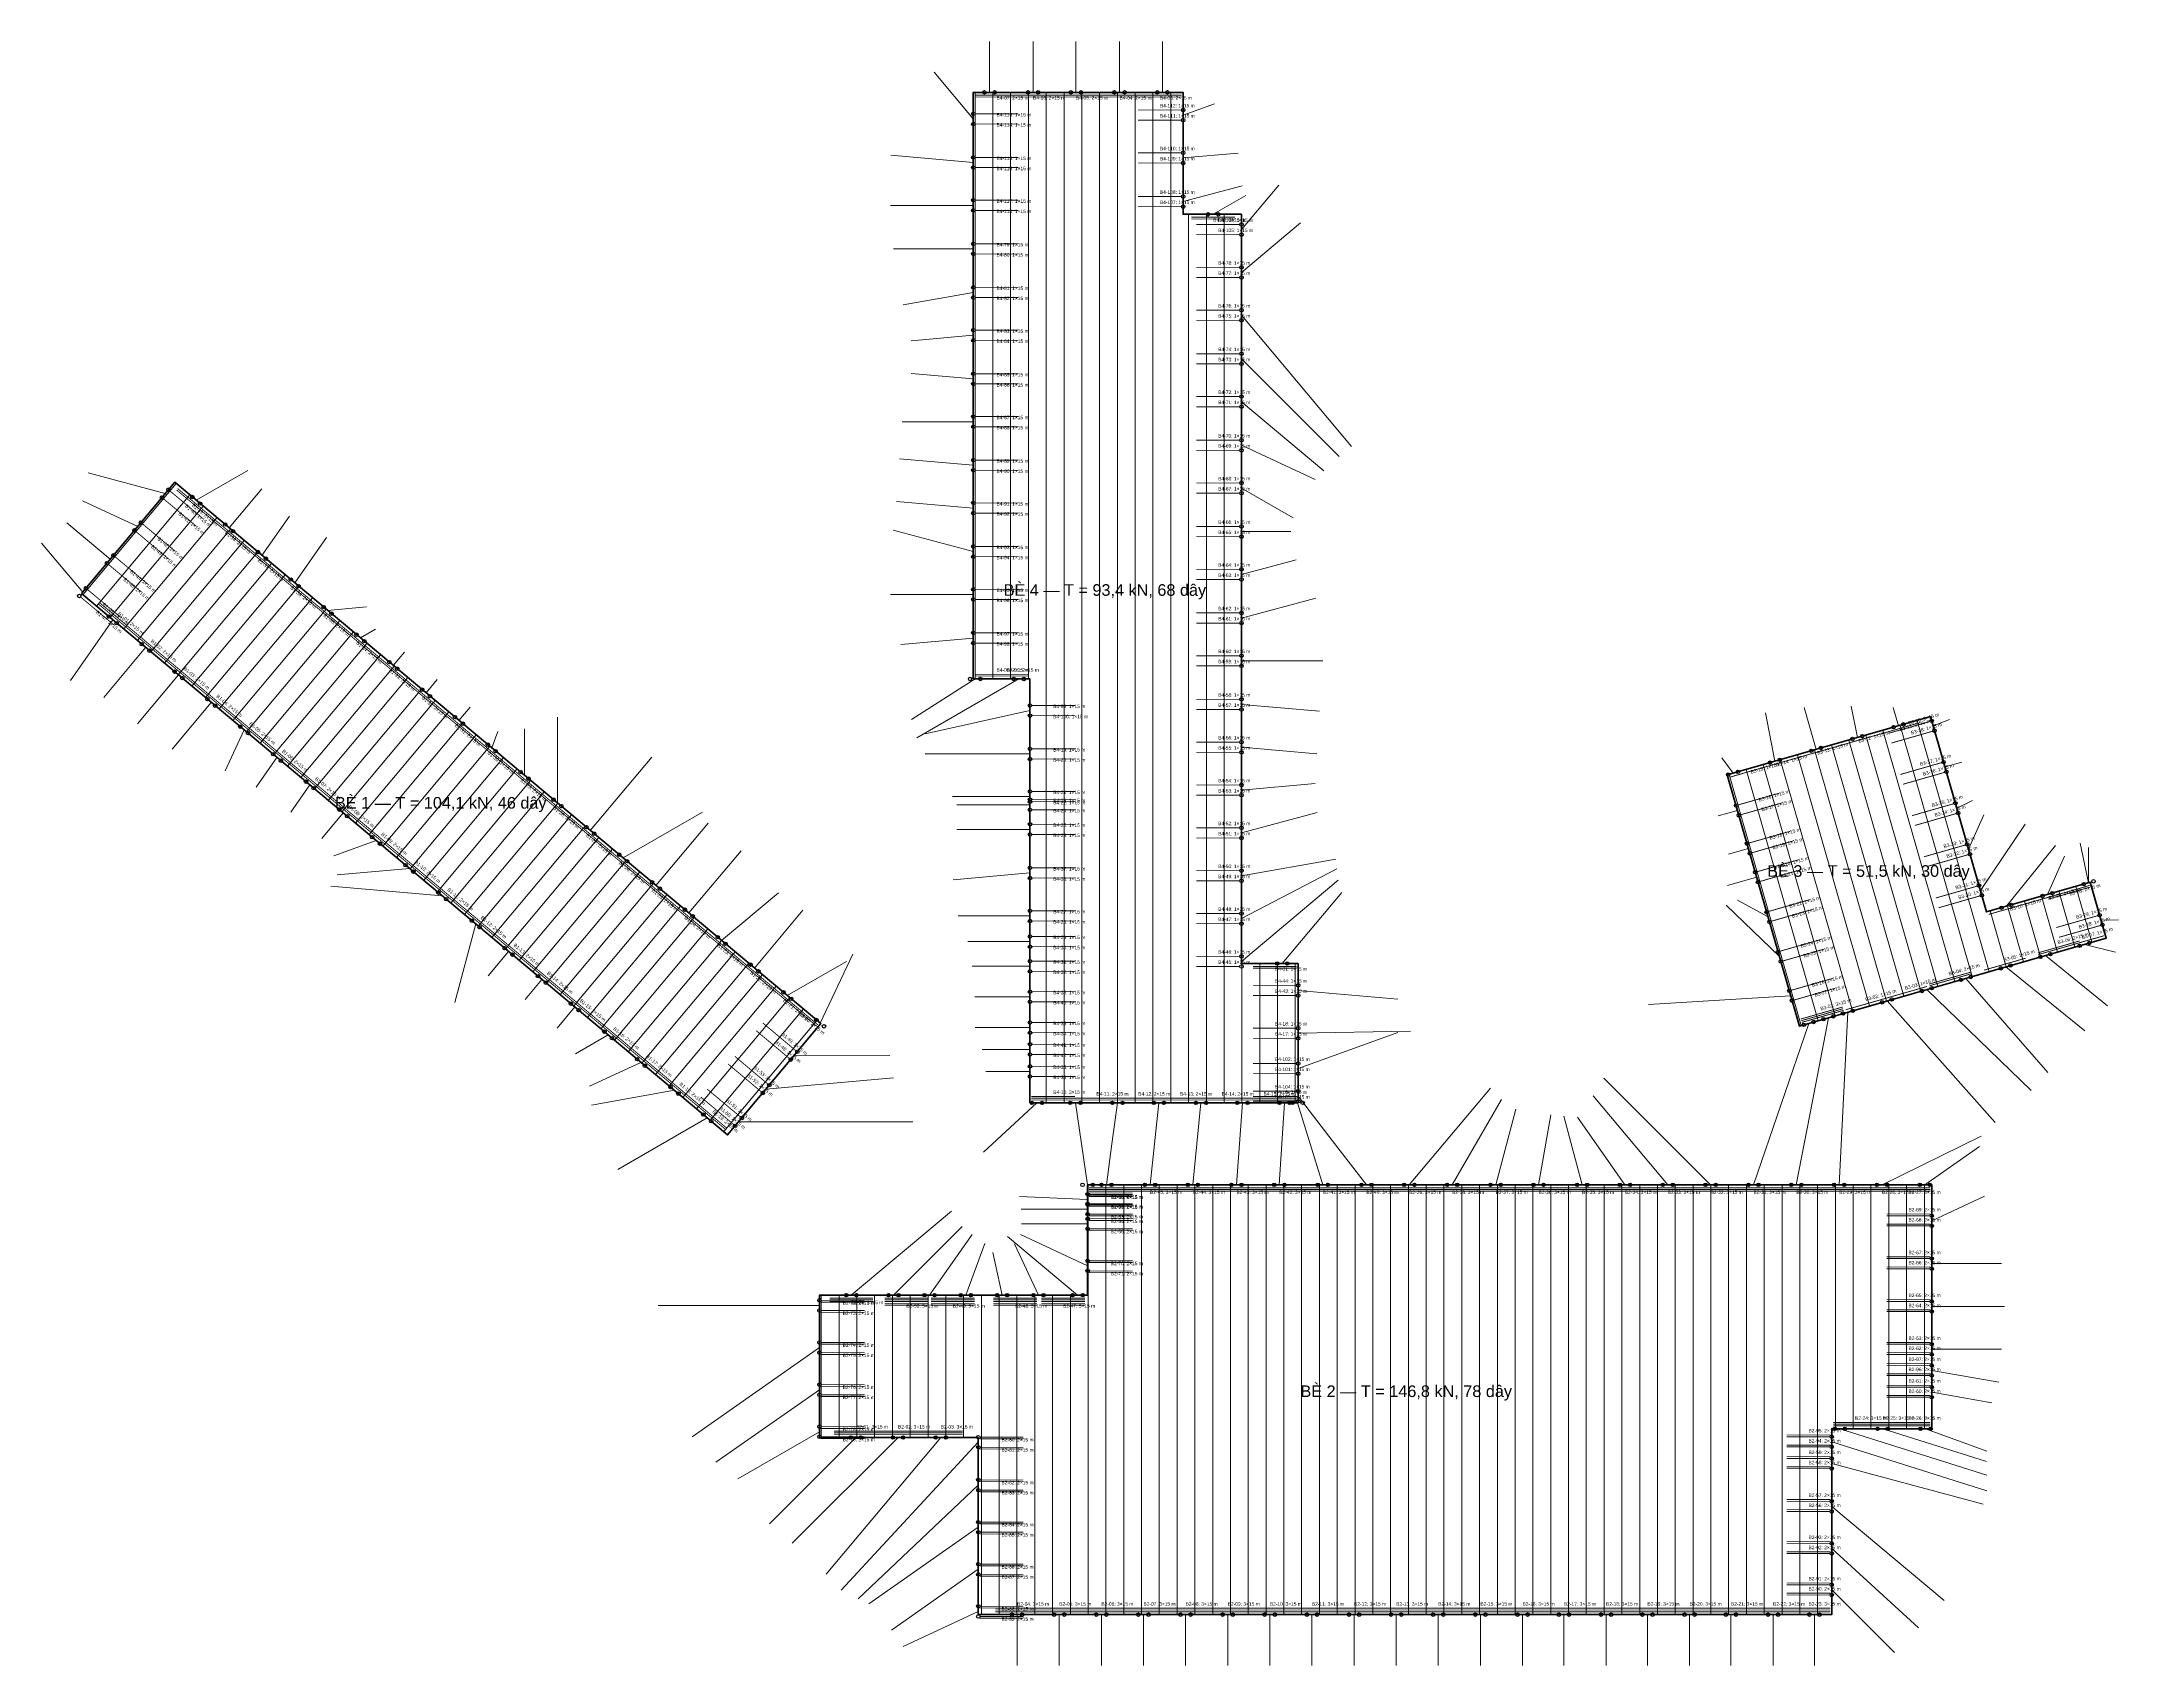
# Model space of a CAD drawing. Header units: metres. Extents: x -255 to 883, y -259 to 301.
# Drawn here: x -255 to 460, y -259 to 301 of the extents above; entities that cross this region are included whole.
import ezdxf

# ---------------------------------------------------------------- set-up
doc = ezdxf.new("R2010")
doc.units = ezdxf.units.M
for name, color, linetype, lineweight in [('BE_PIN', 7, 'Continuous', 50), ('BICH_NEO', 1, 'Continuous', 25), ('DAY_NEO', 5, 'Continuous', 0), ('GIA_CUONG_40x60', 1, 'Continuous', 70), ('KHUNG_C52', 8, 'Continuous', 0)]:
    doc.layers.add(name, color=color, linetype=linetype, lineweight=lineweight)
doc.styles.add('VN', font='arial.ttf')

msp = doc.modelspace()

# ---------------------------------------------------------------- linework, layer by layer
at = {"layer": 'BE_PIN'}
for points in [[(177.43, -16.81), (157.91, -16.81), (157.91, 241.19), (137.83, 241.19), (137.83, 283.19), (65.58, 283.19), (65.58, 81.19), (85.11, 81.19), (85.11, -64.81), (177.43, -64.81)], [(-241.45, 110.58), (-18.98, -75.84), (13.13, -37.52), (-209.34, 148.91)], [(325.17, 48.16), (349.98, -38.36), (455.62, -8.06), (450.11, 11.16), (414.42, 0.93), (395.13, 68.22)], [(12.64, -180.04), (67.3, -180.04), (67.3, -241.04), (361.13, -241.04), (361.13, -177.04), (395.55, -177.04), (395.55, -93.04), (104.94, -93.04), (104.94, -131.03), (12.64, -131.03)]]:
    msp.add_lwpolyline(points, close=True, dxfattribs=at)
at = {"layer": 'BICH_NEO'}
for centre in [(69.42, 283.19), (72.92, 283.19), (84.42, 283.19), (87.92, 283.19), (99.17, 283.19), (102.67, 283.19), (114.17, 283.19), (117.67, 283.19), (128.92, 283.19), (132.42, 283.19), (65.58, 275.78), (65.58, 272.28), (137.83, 277.09), (137.83, 273.59), (65.58, 260.78), (65.58, 257.28), (137.83, 262.34), (137.83, 258.84), (65.58, 246.03), (65.58, 242.53), (137.83, 247.34), (137.83, 243.84), (146.42, 241.19), (149.92, 241.19), (157.91, 237.67), (65.58, 231.03), (157.91, 234.17), (65.58, 227.53), (157.91, 222.92), (65.58, 216.03), (157.91, 219.42), (65.58, 212.53), (157.91, 208.17), (65.58, 201.28), (157.91, 204.67), (65.58, 197.78), (157.91, 193.17), (65.58, 186.28), (157.91, 189.67), (65.58, 182.78), (157.91, 178.42), (65.58, 171.53), (157.91, 174.92), (65.58, 168.03), (157.91, 163.42), (157.91, 159.92), (65.58, 156.53), (65.58, 153.03), (-213.72, 143.67), (-211.48, 146.35), (-203.27, 143.82), (157.91, 148.67), (157.91, 145.17), (-200.59, 141.58), (65.58, 141.78), (65.58, 138.28), (-223.2, 132.36), (-220.95, 135.04), (-191.96, 134.35), (-189.28, 132.1), (157.91, 133.67), (157.91, 130.17), (-232.67, 121.06), (-230.42, 123.74), (-180.66, 124.88), (-177.98, 122.63), (65.58, 126.78), (65.58, 123.28), (-169.35, 115.4), (157.91, 118.92), (157.91, 115.42), (-242.15, 109.75), (-239.9, 112.43), (-166.67, 113.15), (65.58, 112.03), (65.58, 108.53), (-231.99, 102.66), (-229.31, 100.41), (-158.05, 105.93), (-155.37, 103.68), (157.91, 103.92), (157.91, 100.42), (-220.68, 93.18), (-146.74, 96.45), (-144.06, 94.2), (65.58, 97.03), (65.58, 93.53), (-218, 90.94), (-135.44, 86.98), (157.91, 89.17), (157.91, 85.67), (-209.38, 83.71), (-206.7, 81.47), (-132.75, 84.73), (64.49, 81.19), (67.99, 81.19), (79.49, 81.19), (82.99, 81.19), (-198.07, 74.23), (-195.39, 71.99), (-124.13, 77.5), (-121.45, 75.26), (85.11, 72.05), (157.91, 74.17), (-186.77, 64.76), (-112.83, 68.03), (-110.14, 65.78), (85.11, 68.55), (157.91, 70.67), (382.43, 64.58), (385.79, 65.54), (395.55, 66.73), (-184.09, 62.52), (-101.52, 58.56), (85.11, 57.1), (157.91, 59.42), (357.44, 57.41), (368.26, 60.51), (371.62, 61.48), (396.52, 63.37), (-175.46, 55.29), (-172.78, 53.04), (-98.84, 56.31), (85.11, 53.6), (157.91, 55.92), (339.9, 52.38), (343.26, 53.34), (354.08, 56.45), (399.62, 52.55), (-164.16, 45.82), (-161.48, 43.57), (-90.21, 49.08), (-87.53, 46.83), (85.11, 42.42), (157.91, 44.67), (325.48, 48.25), (328.84, 49.21), (400.58, 49.19), (-152.66, 36.18), (-78.91, 39.61), (-76.23, 37.36), (85.11, 39.63), (85.11, 38.92), (85.11, 36.13), (157.91, 41.17), (328.2, 37.59), (403.68, 38.38), (-149.98, 33.93), (-67.6, 30.13), (85.11, 31.12), (157.91, 29.92), (329.16, 34.23), (404.65, 35.02), (-141.36, 26.71), (-138.68, 24.46), (-64.92, 27.88), (85.11, 27.62), (157.91, 26.42), (331.96, 24.48), (332.92, 21.12), (407.75, 24.2), (-129.86, 17.07), (-127.18, 14.83), (-56.3, 20.66), (-53.62, 18.41), (85.11, 16.12), (157.91, 15.17), (334.78, 14.62), (408.71, 20.84), (-118.56, 7.6), (-44.99, 11.18), (-42.31, 8.94), (85.11, 12.62), (157.91, 11.67), (335.75, 11.26), (411.82, 10.02), (412.78, 6.66), (437.05, 7.42), (447.87, 10.52), (447.87, 10.52), (451.23, 11.48), (451.23, 11.48), (-115.87, 5.35), (-33.69, 1.71), (-31.01, -0.53), (85.11, 1.33), (157.91, 0.42), (338.71, 0.92), (419.51, 2.39), (422.87, 3.35), (433.69, 6.45), (453.35, -0.15), (-107.06, -2.03), (-104.38, -4.28), (85.11, -2.17), (85.11, -7.52), (157.91, -3.08), (339.68, -2.44), (454.31, -3.51), (-95.75, -11.51), (-93.07, -13.76), (-22.38, -7.76), (-19.7, -10.01), (85.11, -11.02), (157.91, -14.33), (342.64, -12.77), (433.02, -14.54), (436.38, -13.58), (446.47, -10.69), (449.83, -9.72), (-84.26, -21.14), (-11.08, -17.23), (-8.4, -19.48), (85.11, -16.01), (85.11, -19.51), (157.91, -17.83), (170.18, -16.81), (173.68, -16.81), (343.6, -16.13), (408.98, -21.44), (419.32, -18.47), (422.68, -17.51), (-81.58, -23.39), (0.23, -26.71), (2.91, -28.96), (85.11, -26.51), (177.43, -24.31), (177.43, -27.81), (346.5, -26.23), (392.17, -26.26), (395.53, -25.29), (405.62, -22.4), (-72.95, -30.62), (-70.27, -32.87), (11.53, -36.18), (85.11, -30.01), (347.46, -29.59), (358.28, -35.98), (361.64, -35.01), (365.01, -34.05), (368.37, -33.08), (378.47, -30.19), (381.83, -29.22), (-61.45, -40.26), (-58.77, -42.5), (14.21, -38.43), (85.11, -37.14), (85.11, -40.64), (177.43, -39.06), (177.43, -42.56), (351.55, -37.91), (354.91, -36.94), (-50.15, -49.73), (2.75, -49.91), (5, -47.23), (85.11, -44.64), (85.11, -48.14), (-47.47, -51.97), (85.11, -52.23), (85.11, -55.73), (177.43, -51.25), (177.43, -54.75), (-38.65, -59.36), (-35.97, -61.61), (-6.89, -61.41), (-4.64, -58.73), (85.77, -64.81), (89.27, -64.81), (98.98, -64.81), (102.48, -64.81), (113.48, -64.81), (116.98, -64.81), (127.73, -64.81), (131.23, -64.81), (142.23, -64.81), (145.73, -64.81), (156.48, -64.81), (159.98, -64.81), (170.98, -64.81), (174.48, -64.81), (175.49, -64.81), (177.43, -60.74), (177.43, -64.24), (178.99, -64.81), (-27.35, -68.83), (-24.67, -71.08), (-14.11, -70.03), (-16.36, -72.71), (103.2, -93.04), (106.7, -93.04), (109.68, -93.04), (113.18, -93.04), (124.68, -93.04), (128.18, -93.04), (139.43, -93.04), (142.93, -93.04), (154.43, -93.04), (157.93, -93.04), (169.18, -93.04), (172.68, -93.04), (184.18, -93.04), (187.68, -93.04), (199.18, -93.04), (202.68, -93.04), (213.93, -93.04), (217.43, -93.04), (228.68, -93.04), (232.18, -93.04), (243.68, -93.04), (247.18, -93.04), (258.43, -93.04), (261.93, -93.04), (273.43, -93.04), (276.93, -93.04), (288.18, -93.04), (291.68, -93.04), (302.93, -93.04), (306.43, -93.04), (317.68, -93.04), (321.18, -93.04), (332.43, -93.04), (335.93, -93.04), (347.18, -93.04), (350.68, -93.04), (361.93, -93.04), (365.43, -93.04), (376.68, -93.04), (380.18, -93.04), (391.43, -93.04), (394.93, -93.04), (104.94, -96.28), (104.94, -99.6), (104.94, -99.78), (104.94, -103.1), (104.94, -104.69), (395.55, -103.67), (395.55, -107.17), (104.94, -108.19), (104.94, -119.19), (395.55, -118.42), (395.55, -121.92), (104.94, -122.69), (12.64, -132.82), (12.64, -136.32), (21.85, -131.03), (25.35, -131.03), (36.35, -131.03), (39.85, -131.03), (48.77, -131.03), (52.27, -131.03), (61.27, -131.03), (64.77, -131.03), (73.77, -131.03), (77.27, -131.03), (86.27, -131.03), (89.77, -131.03), (99.77, -131.03), (103.27, -131.03), (395.55, -133.17), (395.55, -136.67), (12.64, -147.32), (395.55, -147.92), (12.64, -150.82), (395.55, -151.42), (395.55, -155.19), (12.64, -161.82), (395.55, -158.69), (395.55, -162.67), (12.64, -165.32), (395.55, -166.17), (12.64, -176.32), (362.17, -177.04), (365.67, -177.04), (376.92, -177.04), (380.42, -177.04), (391.67, -177.04), (395.17, -177.04), (12.64, -179.82), (23.42, -180.04), (26.92, -180.04), (37.92, -180.04), (41.42, -180.04), (52.67, -180.04), (56.17, -180.04), (67.3, -179.91), (67.3, -183.41), (361.13, -179.77), (361.13, -183.27), (361.13, -187.25), (361.13, -190.75), (67.3, -194.66), (67.3, -198.16), (361.13, -202), (361.13, -205.5), (67.3, -209.16), (67.3, -212.66), (361.13, -216.5), (361.13, -220), (67.3, -223.66), (67.3, -227.16), (361.13, -230.75), (361.13, -234.25), (67.3, -238.16), (67.3, -241.66), (78.92, -241.04), (82.42, -241.04), (93.42, -241.04), (96.92, -241.04), (107.92, -241.04), (111.42, -241.04), (122.42, -241.04), (125.92, -241.04), (136.92, -241.04), (140.42, -241.04), (151.42, -241.04), (154.92, -241.04), (165.92, -241.04), (169.42, -241.04), (180.42, -241.04), (183.92, -241.04), (194.92, -241.04), (198.42, -241.04), (209.42, -241.04), (212.92, -241.04), (223.92, -241.04), (227.42, -241.04), (238.42, -241.04), (241.92, -241.04), (252.92, -241.04), (256.42, -241.04), (267.17, -241.04), (270.67, -241.04), (281.67, -241.04), (285.17, -241.04), (295.92, -241.04), (299.42, -241.04), (310.42, -241.04), (313.92, -241.04), (324.67, -241.04), (328.17, -241.04), (339.17, -241.04), (342.67, -241.04), (353.42, -241.04), (356.92, -241.04)]:
    msp.add_circle(centre, 0.6, dxfattribs=at)
at = {"layer": 'DAY_NEO'}
for p, q in [((71.17, 283.19), (71.17, 300.69)), ((86.17, 283.19), (86.17, 300.69)), ((100.92, 283.19), (100.92, 300.69)), ((115.92, 283.19), (115.92, 300.69)), ((130.67, 283.19), (130.67, 300.69)), ((65.58, 274.03), (52.08, 290.12)), ((137.83, 275.34), (148.64, 279.27)), ((65.58, 259.03), (37.19, 261.51)), ((137.83, 260.59), (156.76, 262.25)), ((137.83, 245.59), (158.11, 251.04)), ((157.91, 235.92), (170.76, 251.24)), ((65.58, 244.28), (37.08, 244.28)), ((148.17, 241.19), (159.43, 247.69)), ((157.91, 221.17), (178.21, 238.2)), ((65.58, 229.28), (38.08, 229.28)), ((65.58, 214.28), (41.45, 210.03)), ((157.91, 206.42), (195.83, 161.22)), ((65.58, 199.53), (44.16, 197.66)), ((65.58, 184.53), (44.16, 186.4)), ((157.91, 191.42), (191.5, 157.83)), ((157.91, 176.67), (186.25, 152.89)), ((65.58, 169.78), (41.08, 169.78)), ((157.91, 161.67), (183.29, 149.84)), ((-212.6, 145.01), (-239.17, 152.11)), ((-201.93, 142.7), (-184.18, 152.96)), ((65.58, 154.78), (40.18, 157)), ((-190.62, 133.22), (-179.38, 146.64)), ((157.91, 146.92), (175.66, 136.67)), ((-222.07, 133.7), (-241.11, 142.56)), ((-179.32, 123.75), (-169.86, 137.27)), ((65.58, 140.03), (39.18, 142.34)), ((-231.55, 122.4), (-246.49, 134.93)), ((-168.01, 114.28), (-157.12, 129.85)), ((65.58, 125.03), (38.05, 132.41)), ((157.91, 131.92), (174.91, 131.92)), ((-241.02, 111.09), (-255.18, 127.93)), ((157.91, 117.17), (176.75, 122.22)), ((65.58, 110.28), (37.08, 110.28)), ((157.91, 102.17), (183.51, 109.03)), ((-230.65, 101.54), (-245.26, 80.64)), ((-156.71, 104.8), (-143.26, 105.98)), ((-145.4, 95.33), (-140.2, 98.33)), ((65.58, 95.28), (40.68, 93.1)), ((-219.34, 92.06), (-233.79, 74.82)), ((-134.1, 85.85), (-130.24, 90.45)), ((157.91, 87.42), (185.91, 87.42)), ((-208.04, 82.59), (-222.17, 65.73)), ((-122.79, 76.38), (-118.93, 80.98)), ((66.24, 81.19), (44.31, 67.22)), ((81.24, 81.19), (46.17, 60.94)), ((-196.73, 73.11), (-210.22, 57.02)), ((-111.48, 66.91), (-107.62, 71.51)), ((157.91, 72.42), (184.81, 70.07)), ((369.94, 60.99), (367.84, 71.79)), ((-77.57, 38.48), (-77.6, 67.98)), ((85.11, 70.3), (48.98, 62.31)), ((341.58, 52.86), (338.33, 69.55)), ((355.76, 56.93), (351.62, 71.35)), ((384.11, 65.06), (382.32, 71.31)), ((396.04, 65.05), (401.64, 67.2)), ((-185.43, 63.64), (-191.97, 49.59)), ((-100.18, 57.43), (-98.13, 63.07)), ((-88.87, 47.96), (-88.88, 63.96)), ((157.91, 57.67), (183.81, 55.4)), ((-174.12, 54.17), (-181.28, 43.92)), ((-66.26, 29.01), (-45.06, 54.3)), ((85.11, 55.35), (49, 55.35)), ((327.16, 48.73), (323.34, 53.99)), ((400.1, 50.87), (405.87, 52.53)), ((-162.82, 44.69), (-169.41, 35.27)), ((157.91, 42.92), (183.31, 45.14)), ((85.11, 40.67), (58.4, 40.67)), ((85.11, 37.88), (59.95, 37.88)), ((328.68, 35.91), (321.97, 33.99)), ((404.17, 36.7), (409.56, 39.33)), ((-151.32, 35.06), (-158.7, 26.24)), ((-54.96, 19.54), (-27.69, 35.3)), ((-43.65, 10.06), (-25.67, 31.53)), ((85.11, 29.37), (59.97, 29.37)), ((157.91, 28.17), (183.99, 35.16)), ((408.23, 22.52), (413.52, 34.4)), ((412.3, 8.34), (427.68, 31.14)), ((-140.02, 25.58), (-154.58, 20.27)), ((-32.35, 0.59), (-14.36, 22.05)), ((332.44, 22.8), (325.58, 20.84)), ((421.19, 2.87), (438.19, 23.85)), ((449.55, 11), (446.63, 24.6)), ((449.55, 11), (449.49, 23.16)), ((-128.52, 15.95), (-153.42, 13.76)), ((85.11, 14.37), (58.71, 12.06)), ((157.91, 13.42), (190.41, 19.14)), ((157.91, -1.33), (190.73, 15.76)), ((435.37, 6.94), (441.27, 20.19)), ((-117.21, 6.48), (-155.57, 9.8)), ((-21.04, -8.88), (-1.51, 7.52)), ((157.91, -16.08), (191.23, 11.89)), ((171.93, -16.81), (192.5, 7.7)), ((335.26, 12.94), (325.22, 10.06)), ((-9.74, -18.36), (6.96, 1.57)), ((343.12, -14.45), (324.77, 3.26)), ((339.19, -0.76), (328.7, 5.06)), ((-105.72, -3.16), (-112.95, -30.21)), ((85.11, -0.42), (60.4, -0.42)), ((453.83, -1.83), (459.83, -1.72)), ((-94.41, -12.63), (-101.47, -21.06)), ((12.87, -37.31), (24.14, -13.54)), ((85.11, -9.27), (63.67, -9.27)), ((434.7, -14.06), (456.07, -31.37)), ((448.15, -10.21), (458.82, -12.87)), ((1.57, -27.83), (21.92, -16.07)), ((85.11, -17.76), (65.17, -17.76)), ((421, -17.99), (448.2, -40.02)), ((-82.92, -22.27), (-88.7, -29.17)), ((85.11, -28.26), (66.11, -28.26)), ((177.43, -26.06), (211.8, -29.07)), ((346.98, -27.91), (298.07, -30.9)), ((393.85, -25.78), (429.81, -60.52)), ((407.3, -21.92), (435.52, -54.36)), ((-71.61, -31.74), (-77.71, -39.02)), ((359.96, -35.5), (354.45, -64.27)), ((366.69, -33.57), (365.19, -63.31)), ((380.15, -29.71), (417.36, -71.56)), ((-60.11, -41.38), (-71.36, -47.89)), ((85.11, -38.89), (66.21, -38.89)), ((177.43, -40.81), (216.14, -40.06)), ((177.43, -53), (211.73, -40.52)), ((353.23, -37.42), (343.71, -65.23)), ((3.87, -48.57), (36.87, -48.54)), ((85.11, -46.39), (68.61, -46.39)), ((-48.81, -50.85), (-66.48, -59.1)), ((-5.76, -60.07), (38.07, -56.21)), ((85.11, -53.98), (69.88, -53.98)), ((319.43, -93.04), (282.66, -56.27)), ((-37.31, -60.48), (-65.86, -65.54)), ((177.43, -62.49), (189.18, -77.76)), ((215.68, -93.04), (243.64, -59.72)), ((230.43, -93.04), (247.43, -63.6)), ((304.68, -93.04), (278.97, -62.4)), ((348.93, -93.04), (354.45, -64.27)), ((363.68, -93.04), (365.19, -63.31)), ((-26.01, -69.96), (-56.74, -87.73)), ((-15.24, -71.37), (44.76, -71.32)), ((87.52, -64.81), (69.14, -81.76)), ((100.73, -64.81), (102.84, -78.93)), ((115.23, -64.81), (113.33, -78.93)), ((129.48, -64.81), (127.96, -78.93)), ((143.98, -64.81), (142.58, -78.93)), ((158.23, -64.81), (157.2, -78.93)), ((172.73, -64.81), (171.83, -78.93)), ((177.24, -64.81), (181.59, -78.93)), ((245.43, -93.04), (252.42, -66.96)), ((260.18, -93.04), (264.43, -68.91)), ((275.18, -93.04), (268.84, -69.37)), ((289.93, -93.04), (273.58, -69.69)), ((334.18, -93.04), (343.71, -65.23)), ((200.93, -93.04), (189.18, -77.76)), ((378.43, -93.04), (412.53, -76.28)), ((104.95, -93.04), (102.84, -78.93)), ((111.43, -93.04), (113.33, -78.93)), ((126.43, -93.04), (127.96, -78.93)), ((141.18, -93.04), (142.58, -78.93)), ((156.18, -93.04), (157.2, -78.93)), ((170.93, -93.04), (171.83, -78.93)), ((185.93, -93.04), (181.59, -78.93)), ((393.18, -93.04), (412.02, -79.85)), ((104.94, -98.03), (81.46, -97.08)), ((395.55, -105.42), (413.68, -96.97)), ((23.6, -131.02), (58.07, -102.09)), ((104.94, -101.35), (82.12, -101.35)), ((104.94, -106.44), (82.15, -106.44)), ((38.1, -131.02), (61.79, -107.33)), ((50.52, -131.02), (65.15, -110.13)), ((63.02, -131.02), (69.52, -113.17)), ((101.52, -131.02), (77.39, -110.78)), ((88.02, -131.02), (79.77, -113.35)), ((104.94, -120.94), (81.83, -110.16)), ((75.52, -131.02), (72.28, -116.38)), ((395.55, -120.17), (419.55, -120.17)), ((12.64, -134.57), (-42.86, -134.57)), ((395.55, -134.92), (420.55, -134.92)), ((12.64, -149.07), (-31.18, -179.76)), ((395.55, -149.67), (419.55, -149.67)), ((395.55, -156.94), (418.69, -161.02)), ((12.64, -163.57), (-22.99, -188.52)), ((395.55, -164.42), (416.23, -168.07)), ((12.64, -178.07), (-15.51, -194.32)), ((363.92, -177.04), (414.46, -192.99)), ((378.67, -177.04), (414.43, -188.32)), ((393.42, -177.04), (414.56, -184.74)), ((25.17, -180.04), (-4.53, -209.74)), ((39.67, -180.04), (3.25, -216.46)), ((54.42, -180.04), (14.89, -227.15)), ((67.3, -181.66), (20.1, -232.63)), ((361.13, -181.52), (414.53, -198.38)), ((361.13, -189), (413.29, -202.98)), ((67.3, -196.41), (25.93, -235.62)), ((361.13, -203.75), (399.82, -236.21)), ((67.3, -210.91), (29.62, -237.29)), ((361.13, -218.25), (390.99, -245.61)), ((67.3, -225.41), (37.4, -246.35)), ((361.13, -232.5), (382.7, -254.07)), ((67.3, -239.91), (41.47, -251.95)), ((80.67, -241.04), (80.67, -258.54)), ((95.17, -241.04), (95.17, -258.54)), ((109.67, -241.04), (109.67, -258.54)), ((124.17, -241.04), (124.17, -258.54)), ((138.67, -241.04), (138.67, -258.54)), ((153.17, -241.04), (153.17, -258.54)), ((167.67, -241.04), (167.67, -258.54)), ((182.17, -241.04), (182.17, -258.54)), ((196.67, -241.04), (196.67, -258.54)), ((211.17, -241.04), (211.17, -258.54)), ((225.67, -241.04), (225.67, -258.54)), ((240.17, -241.04), (240.17, -258.54)), ((254.67, -241.04), (254.67, -258.54)), ((268.92, -241.04), (268.92, -258.54)), ((283.42, -241.04), (283.42, -258.54)), ((297.67, -241.04), (297.67, -258.54)), ((312.17, -241.04), (312.17, -258.54)), ((326.42, -241.04), (326.42, -258.54)), ((340.92, -241.04), (340.92, -258.54)), ((355.17, -241.04), (355.17, -258.54))]:
    msp.add_line(p, q, dxfattribs=at)
at = {"layer": 'GIA_CUONG_40x60', "const_width": 0.3}
for points in [[(81.08, 282.19), (66.08, 282.19)], [(81.08, 281.59), (66.08, 281.59)], [(93.67, 282.19), (78.67, 282.19)], [(93.67, 281.59), (78.67, 281.59)], [(108.42, 282.19), (93.42, 282.19)], [(108.42, 281.59), (93.42, 281.59)], [(123.42, 282.19), (108.42, 282.19)], [(123.42, 281.59), (108.42, 281.59)], [(137.33, 282.19), (122.33, 282.19)], [(137.33, 281.59), (122.33, 281.59)], [(66.08, 275.78), (81.08, 275.78)], [(66.08, 272.28), (81.08, 272.28)], [(137.33, 277.09), (122.33, 277.09)], [(137.33, 273.59), (122.33, 273.59)], [(66.08, 260.78), (81.08, 260.78)], [(66.08, 257.28), (81.08, 257.28)], [(137.33, 262.34), (122.33, 262.34)], [(137.33, 258.84), (122.33, 258.84)], [(66.08, 246.03), (81.08, 246.03)], [(137.33, 247.34), (122.33, 247.34)], [(137.33, 243.84), (122.33, 243.84)], [(66.08, 242.53), (81.08, 242.53)], [(155.67, 240.19), (140.67, 240.19)], [(155.67, 239.59), (140.67, 239.59)], [(157.41, 237.67), (142.41, 237.67)], [(66.08, 231.03), (81.08, 231.03)], [(157.41, 234.17), (142.41, 234.17)], [(66.08, 227.53), (81.08, 227.53)], [(157.41, 222.92), (142.41, 222.92)], [(66.08, 216.03), (81.08, 216.03)], [(157.41, 219.42), (142.41, 219.42)], [(66.08, 212.53), (81.08, 212.53)], [(157.41, 208.17), (142.41, 208.17)], [(66.08, 201.28), (81.08, 201.28)], [(157.41, 204.67), (142.41, 204.67)], [(66.08, 197.78), (81.08, 197.78)], [(157.41, 193.17), (142.41, 193.17)], [(66.08, 186.28), (81.08, 186.28)], [(157.41, 189.67), (142.41, 189.67)], [(66.08, 182.78), (81.08, 182.78)], [(66.08, 171.53), (81.08, 171.53)], [(157.41, 178.42), (142.41, 178.42)], [(157.41, 174.92), (142.41, 174.92)], [(66.08, 168.03), (81.08, 168.03)], [(157.41, 163.42), (142.41, 163.42)], [(157.41, 159.92), (142.41, 159.92)], [(66.08, 156.53), (81.08, 156.53)], [(66.08, 153.03), (81.08, 153.03)], [(-213.34, 143.35), (-201.84, 133.71)], [(-211.09, 146.03), (-199.6, 136.4)], [(-197.21, 136.66), (-208.71, 146.29)], [(-196.82, 137.12), (-208.32, 146.75)], [(157.41, 148.67), (142.41, 148.67)], [(157.41, 145.17), (142.41, 145.17)], [(-185.9, 127.18), (-197.4, 136.81)], [(-185.51, 127.64), (-197.01, 137.27)], [(66.08, 141.78), (81.08, 141.78)], [(66.08, 138.28), (81.08, 138.28)], [(-222.81, 132.04), (-211.32, 122.41)], [(-220.57, 134.72), (-209.07, 125.09)], [(157.41, 133.67), (142.41, 133.67)], [(157.41, 130.17), (142.41, 130.17)], [(-230.04, 123.42), (-218.54, 113.78)], [(-174.6, 117.71), (-186.09, 127.34)], [(-174.21, 118.17), (-185.71, 127.8)], [(66.08, 126.78), (81.08, 126.78)], [(66.08, 123.28), (81.08, 123.28)], [(-232.29, 120.74), (-220.79, 111.1)], [(-163.29, 108.23), (-174.79, 117.87)], [(-162.91, 108.69), (-174.4, 118.33)], [(157.41, 118.92), (142.41, 118.92)], [(157.41, 115.42), (142.41, 115.42)], [(-241.76, 109.43), (-230.27, 99.79)], [(-239.52, 112.11), (-228.02, 102.48)], [(-235.76, 107.12), (-224.26, 97.49)], [(-235.37, 107.58), (-223.88, 97.95)], [(-151.99, 98.76), (-163.48, 108.39)], [(-151.6, 99.22), (-163.1, 108.85)], [(66.08, 112.03), (81.08, 112.03)], [(66.08, 108.53), (81.08, 108.53)], [(157.41, 103.92), (142.41, 103.92)], [(157.41, 100.42), (142.41, 100.42)], [(-224.45, 97.64), (-212.95, 88.01)], [(-224.06, 98.1), (-212.56, 88.47)], [(-140.68, 89.28), (-152.18, 98.92)], [(-140.3, 89.74), (-151.79, 99.38)], [(66.08, 97.03), (81.08, 97.03)], [(66.08, 93.53), (81.08, 93.53)], [(-213.15, 88.17), (-201.65, 78.54)], [(-212.76, 88.63), (-201.26, 79)], [(-129.38, 79.81), (-140.87, 89.45)], [(-128.99, 80.27), (-140.49, 89.91)], [(157.41, 89.17), (142.41, 89.17)], [(157.41, 85.67), (142.41, 85.67)], [(-201.84, 78.69), (-190.34, 69.06)], [(-201.45, 79.15), (-189.95, 69.52)], [(-118.07, 70.34), (-129.57, 79.97)], [(-117.68, 70.8), (-129.18, 80.43)], [(66.08, 82.79), (81.08, 82.79)], [(66.08, 82.19), (81.08, 82.19)], [(69.61, 82.79), (84.61, 82.79)], [(69.61, 82.19), (84.61, 82.19)], [(85.61, 72.05), (100.61, 72.05)], [(157.41, 74.17), (142.41, 74.17)], [(-190.54, 69.22), (-179.04, 59.59)], [(-190.15, 69.68), (-178.65, 60.05)], [(-106.76, 60.86), (-118.26, 70.5)], [(-106.38, 61.32), (-117.87, 70.96)], [(85.61, 68.55), (100.61, 68.55)], [(157.41, 70.67), (142.41, 70.67)], [(391.6, 66.16), (377.18, 62.03)], [(395.07, 66.59), (380.65, 62.46)], [(-179.23, 59.75), (-167.73, 50.12)], [(-178.84, 60.21), (-167.35, 50.58)], [(-95.46, 51.39), (-106.95, 61.02)], [(-95.07, 51.85), (-106.57, 61.48)], [(85.61, 57.1), (100.61, 57.1)], [(157.41, 59.42), (142.41, 59.42)], [(363.25, 58.03), (348.83, 53.9)], [(377.42, 62.1), (363, 57.97)], [(396.04, 63.23), (381.62, 59.09)], [(-167.92, 50.28), (-156.43, 40.64)], [(-167.54, 50.74), (-156.04, 41.1)], [(-84.15, 41.91), (-95.65, 51.55)], [(-83.77, 42.37), (-95.26, 52.01)], [(85.61, 53.6), (100.61, 53.6)], [(157.41, 55.92), (142.41, 55.92)], [(340.34, 51.47), (325.92, 47.33)], [(349.06, 53.97), (334.65, 49.83)], [(399.14, 52.41), (384.72, 48.28)], [(157.41, 44.67), (142.41, 44.67)], [(400.1, 49.05), (385.68, 44.92)], [(-156.43, 40.64), (-144.93, 31.01)], [(-156.04, 41.1), (-144.55, 31.47)], [(-72.85, 32.44), (-84.34, 42.07)], [(-72.46, 32.9), (-83.96, 42.53)], [(85.61, 42.42), (100.61, 42.42)], [(85.61, 39.63), (100.61, 39.63)], [(85.61, 38.92), (100.61, 38.92)], [(85.61, 36.13), (100.61, 36.13)], [(157.41, 41.17), (142.41, 41.17)], [(328.68, 37.73), (343.1, 41.86)], [(329.64, 34.37), (344.06, 38.5)], [(403.2, 38.24), (388.78, 34.11)], [(-145.12, 31.17), (-133.63, 21.53)], [(-144.74, 31.63), (-133.24, 21.99)], [(-61.54, 22.97), (-73.04, 32.6)], [(-61.15, 23.43), (-72.65, 33.06)], [(85.61, 31.12), (100.61, 31.12)], [(157.41, 29.92), (142.41, 29.92)], [(332.44, 24.62), (346.86, 28.75)], [(404.17, 34.88), (389.75, 30.74)], [(-133.63, 21.53), (-122.13, 11.9)], [(-133.24, 21.99), (-121.74, 12.36)], [(-50.24, 13.5), (-61.74, 23.13)], [(-49.85, 13.96), (-61.35, 23.59)], [(85.61, 27.62), (100.61, 27.62)], [(157.41, 26.42), (142.41, 26.42)], [(333.4, 21.26), (347.82, 25.39)], [(407.27, 24.06), (392.85, 19.93)], [(85.61, 16.12), (100.61, 16.12)], [(157.41, 15.17), (142.41, 15.17)], [(335.26, 14.76), (349.68, 18.9)], [(336.23, 11.4), (350.65, 15.53)], [(408.23, 20.7), (393.81, 16.57)], [(-122.32, 12.06), (-110.82, 2.42)], [(-121.93, 12.52), (-110.44, 2.88)], [(-38.93, 4.02), (-50.43, 13.65)], [(-38.54, 4.48), (-50.04, 14.11)], [(85.61, 12.62), (100.61, 12.62)], [(157.41, 11.67), (142.41, 11.67)], [(411.34, 9.88), (396.92, 5.75)], [(442.86, 8.04), (428.44, 3.91)], [(449.9, 10.06), (435.48, 5.93)], [(450.07, 9.49), (435.65, 5.35)], [(-110.82, 2.43), (-99.33, -7.21)], [(-110.44, 2.89), (-98.94, -6.75)], [(-27.63, -5.45), (-39.13, 4.18)], [(-27.24, -4.99), (-38.74, 4.64)], [(85.61, 1.33), (100.61, 1.33)], [(157.41, 0.42), (142.41, 0.42)], [(339.19, 1.06), (353.61, 5.2)], [(340.16, -2.3), (354.58, 1.83)], [(412.3, 6.52), (397.88, 2.38)], [(429.6, 4.24), (415.18, 0.11)], [(-99.52, -7.05), (-88.02, -16.68)], [(-99.13, -6.59), (-87.64, -16.22)], [(-16.32, -14.93), (-27.82, -5.29)], [(-15.94, -14.47), (-27.43, -4.83)], [(85.61, -2.17), (100.61, -2.17)], [(157.41, -3.08), (142.41, -3.08)], [(452.87, -0.29), (438.45, -4.42)], [(453.83, -3.65), (439.41, -7.78)], [(440.44, -11.38), (454.86, -7.24)], [(-4.63, -23.94), (-16.13, -14.31)], [(85.61, -7.52), (100.61, -7.52)], [(85.61, -11.02), (100.61, -11.02)], [(157.41, -14.33), (142.41, -14.33)], [(343.12, -12.63), (357.54, -8.5)], [(344.08, -15.99), (358.5, -11.86)], [(432.09, -13.15), (446.51, -9.01)], [(432.26, -13.72), (446.68, -9.59)], [(-88.02, -16.68), (-76.53, -26.32)], [(-87.64, -16.22), (-76.14, -25.86)], [(-5.02, -24.4), (-16.51, -14.77)], [(85.61, -16.01), (100.61, -16.01)], [(85.61, -19.51), (100.61, -19.51)], [(157.41, -17.83), (142.41, -17.83)], [(176.93, -17.81), (161.93, -17.81)], [(176.93, -18.41), (161.93, -18.41)], [(394.61, -23.89), (409.03, -19.76)], [(394.77, -24.47), (409.19, -20.34)], [(413.52, -19.1), (427.93, -14.96)], [(-76.72, -26.16), (-65.22, -35.79)], [(-76.33, -25.7), (-64.84, -35.33)], [(6.29, -33.88), (-5.21, -24.24)], [(6.67, -33.42), (-4.82, -23.78)], [(12.11, -37.97), (0.61, -28.33)], [(85.61, -26.51), (100.61, -26.51)], [(176.93, -24.31), (161.93, -24.31)], [(176.93, -27.81), (161.93, -27.81)], [(346.98, -26.09), (361.4, -21.96)], [(347.94, -29.45), (362.36, -25.32)], [(365.93, -32.74), (380.35, -28.61)], [(379.51, -28.85), (393.93, -24.71)], [(-65.22, -35.8), (-53.72, -45.43)], [(-64.83, -35.34), (-53.33, -44.97)], [(11.72, -38.43), (0.22, -28.79)], [(85.61, -30.01), (100.61, -30.01)], [(350.46, -35.93), (364.88, -31.79)], [(350.63, -36.51), (365.05, -32.37)], [(350.79, -37.08), (365.21, -32.95)], [(2.37, -49.59), (-9.13, -39.96)], [(4.61, -46.91), (-6.88, -37.28)], [(85.61, -37.14), (100.61, -37.14)], [(85.61, -40.64), (100.61, -40.64)], [(176.93, -39.06), (161.93, -39.06)], [(176.93, -42.56), (161.93, -42.56)], [(-53.92, -45.27), (-42.42, -54.9)], [(-53.53, -44.81), (-42.03, -54.44)], [(-5.02, -58.41), (-16.52, -48.77)], [(85.61, -44.64), (100.61, -44.64)], [(85.61, -48.14), (100.61, -48.14)], [(-42.42, -54.9), (-30.92, -64.53)], [(-42.03, -54.44), (-30.54, -64.07)], [(-7.27, -61.09), (-18.77, -51.45)], [(85.61, -52.23), (100.61, -52.23)], [(85.61, -55.73), (100.61, -55.73)], [(176.93, -51.25), (161.93, -51.25)], [(176.93, -54.75), (161.93, -54.75)], [(-31.11, -64.37), (-19.62, -74.01)], [(-30.73, -63.91), (-19.23, -73.55)], [(-16.74, -72.39), (-28.24, -62.76)], [(-14.49, -69.71), (-25.99, -60.08)], [(85.61, -62.61), (100.61, -62.61)], [(85.61, -63.21), (100.61, -63.21)], [(85.61, -63.81), (100.61, -63.81)], [(100.48, -63.21), (115.48, -63.21)], [(100.48, -63.81), (115.48, -63.81)], [(114.86, -63.21), (129.85, -63.21)], [(114.86, -63.81), (129.85, -63.81)], [(129.23, -63.21), (144.23, -63.21)], [(129.23, -63.81), (144.23, -63.81)], [(143.6, -63.21), (158.6, -63.21)], [(143.6, -63.81), (158.6, -63.81)], [(157.98, -63.21), (172.98, -63.21)], [(157.98, -63.81), (172.98, -63.81)], [(176.93, -60.74), (161.93, -60.74)], [(161.93, -62.61), (176.93, -62.61)], [(161.93, -63.21), (176.93, -63.21)], [(161.93, -63.81), (176.93, -63.81)], [(176.93, -64.24), (161.93, -64.24)], [(120.44, -94.04), (105.44, -94.04)], [(120.44, -94.64), (105.44, -94.64)], [(120.44, -95.24), (105.44, -95.24)], [(120.44, -95.84), (105.44, -95.84)], [(105.44, -96.28), (120.44, -96.28)], [(120.44, -96.44), (105.44, -96.44)], [(105.44, -96.88), (120.44, -96.88)], [(120.44, -97.04), (105.44, -97.04)], [(105.44, -99.6), (120.44, -99.6)], [(105.44, -99.78), (120.44, -99.78)], [(105.44, -100.2), (120.44, -100.2)], [(133.93, -94.04), (118.93, -94.04)], [(133.93, -94.64), (118.93, -94.64)], [(133.93, -95.24), (118.93, -95.24)], [(148.68, -94.04), (133.68, -94.04)], [(148.68, -94.64), (133.68, -94.64)], [(148.68, -95.24), (133.68, -95.24)], [(163.68, -94.04), (148.68, -94.04)], [(163.68, -94.64), (148.68, -94.64)], [(163.68, -95.24), (148.68, -95.24)], [(178.43, -94.04), (163.43, -94.04)], [(178.43, -94.64), (163.43, -94.64)], [(178.43, -95.24), (163.43, -95.24)], [(193.43, -94.04), (178.43, -94.04)], [(193.43, -94.64), (178.43, -94.64)], [(193.43, -95.24), (178.43, -95.24)], [(208.43, -94.04), (193.43, -94.04)], [(208.43, -94.64), (193.43, -94.64)], [(208.43, -95.24), (193.43, -95.24)], [(223.18, -94.04), (208.18, -94.04)], [(223.18, -94.64), (208.18, -94.64)], [(223.18, -95.24), (208.18, -95.24)], [(237.93, -94.04), (222.93, -94.04)], [(237.93, -94.64), (222.93, -94.64)], [(237.93, -95.24), (222.93, -95.24)], [(252.93, -94.04), (237.93, -94.04)], [(252.93, -94.64), (237.93, -94.64)], [(252.93, -95.24), (237.93, -95.24)], [(267.68, -94.04), (252.68, -94.04)], [(267.68, -94.64), (252.68, -94.64)], [(267.68, -95.24), (252.68, -95.24)], [(282.68, -94.04), (267.68, -94.04)], [(282.68, -94.64), (267.68, -94.64)], [(282.68, -95.24), (267.68, -95.24)], [(297.43, -94.04), (282.43, -94.04)], [(297.43, -94.64), (282.43, -94.64)], [(297.43, -95.24), (282.43, -95.24)], [(312.18, -94.04), (297.18, -94.04)], [(312.18, -94.64), (297.18, -94.64)], [(312.18, -95.24), (297.18, -95.24)], [(326.93, -94.04), (311.93, -94.04)], [(326.93, -94.64), (311.93, -94.64)], [(326.93, -95.24), (311.93, -95.24)], [(341.68, -94.04), (326.68, -94.04)], [(341.68, -94.64), (326.68, -94.64)], [(341.68, -95.24), (326.68, -95.24)], [(356.43, -94.04), (341.43, -94.04)], [(356.43, -94.64), (341.43, -94.64)], [(356.43, -95.24), (341.43, -95.24)], [(371.18, -94.04), (356.18, -94.04)], [(371.18, -94.64), (356.18, -94.64)], [(371.18, -95.24), (356.18, -95.24)], [(385.93, -94.04), (370.93, -94.04)], [(385.93, -94.64), (370.93, -94.64)], [(385.93, -95.24), (370.93, -95.24)], [(395.05, -94.04), (380.05, -94.04)], [(395.05, -94.64), (380.05, -94.64)], [(395.05, -95.24), (380.05, -95.24)], [(105.44, -100.38), (120.44, -100.38)], [(105.44, -103.1), (120.44, -103.1)], [(105.44, -103.7), (120.44, -103.7)], [(105.44, -104.69), (120.44, -104.69)], [(105.44, -105.29), (120.44, -105.29)], [(395.05, -103.07), (380.05, -103.07)], [(395.05, -103.67), (380.05, -103.67)], [(395.05, -106.57), (380.05, -106.57)], [(395.05, -107.17), (380.05, -107.17)], [(105.44, -108.19), (120.44, -108.19)], [(105.44, -108.79), (120.44, -108.79)], [(105.44, -119.19), (120.44, -119.19)], [(105.44, -119.79), (120.44, -119.79)], [(395.05, -117.82), (380.05, -117.82)], [(395.05, -118.42), (380.05, -118.42)], [(395.05, -121.32), (380.05, -121.32)], [(105.44, -122.69), (120.44, -122.69)], [(105.44, -123.29), (120.44, -123.29)], [(395.05, -121.92), (380.05, -121.92)], [(13.14, -132.82), (28.14, -132.82)], [(13.14, -133.42), (28.14, -133.42)], [(31.1, -132.03), (16.1, -132.03)], [(31.1, -132.62), (16.1, -132.62)], [(31.1, -133.22), (16.1, -133.22)], [(50.06, -132.03), (35.06, -132.03)], [(50.06, -132.62), (35.06, -132.62)], [(50.06, -133.22), (35.06, -133.22)], [(50.06, -133.82), (35.06, -133.82)], [(50.06, -134.43), (35.06, -134.43)], [(66.02, -132.03), (51.02, -132.03)], [(66.02, -132.62), (51.02, -132.62)], [(66.02, -133.22), (51.02, -133.22)], [(66.02, -133.82), (51.02, -133.82)], [(66.02, -134.43), (51.02, -134.43)], [(87.52, -132.03), (72.52, -132.03)], [(87.52, -132.62), (72.52, -132.62)], [(87.52, -133.22), (72.52, -133.22)], [(87.52, -133.82), (72.52, -133.82)], [(87.52, -134.43), (72.52, -134.43)], [(104.02, -132.03), (89.02, -132.03)], [(104.02, -132.62), (89.02, -132.62)], [(104.02, -133.22), (89.02, -133.22)], [(104.02, -133.82), (89.02, -133.82)], [(104.02, -134.43), (89.02, -134.43)], [(395.05, -132.57), (380.05, -132.57)], [(395.05, -133.17), (380.05, -133.17)], [(13.14, -136.32), (28.14, -136.32)], [(13.14, -136.92), (28.14, -136.92)], [(395.05, -136.07), (380.05, -136.07)], [(395.05, -136.67), (380.05, -136.67)], [(13.14, -147.32), (28.14, -147.32)], [(13.14, -147.92), (28.14, -147.92)], [(395.05, -147.32), (380.05, -147.32)], [(395.05, -147.92), (380.05, -147.92)], [(13.14, -150.82), (28.14, -150.82)], [(13.14, -151.42), (28.14, -151.42)], [(395.05, -150.82), (380.05, -150.82)], [(395.05, -151.42), (380.05, -151.42)], [(395.05, -154.59), (380.05, -154.59)], [(395.05, -155.19), (380.05, -155.19)], [(13.14, -161.82), (28.14, -161.82)], [(13.14, -162.42), (28.14, -162.42)], [(395.05, -158.09), (380.05, -158.09)], [(395.05, -158.69), (380.05, -158.69)], [(395.05, -162.07), (380.05, -162.07)], [(395.05, -162.67), (380.05, -162.67)], [(13.14, -165.32), (28.14, -165.32)], [(13.14, -165.92), (28.14, -165.92)], [(395.05, -165.57), (380.05, -165.57)], [(395.05, -166.17), (380.05, -166.17)], [(13.14, -176.32), (28.14, -176.32)], [(13.14, -176.92), (28.14, -176.92)], [(17.67, -177.84), (32.67, -177.84)], [(17.67, -178.44), (32.67, -178.44)], [(32.17, -177.84), (47.17, -177.84)], [(32.17, -178.44), (47.17, -178.44)], [(46.92, -177.84), (61.92, -177.84)], [(46.92, -178.44), (61.92, -178.44)], [(361.63, -174.84), (376.63, -174.84)], [(361.63, -175.44), (376.63, -175.44)], [(361.63, -176.04), (376.63, -176.04)], [(371.17, -174.84), (386.17, -174.84)], [(371.17, -175.44), (386.17, -175.44)], [(371.17, -176.04), (386.17, -176.04)], [(380.05, -174.84), (395.05, -174.84)], [(380.05, -175.44), (395.05, -175.44)], [(380.05, -176.04), (395.05, -176.04)], [(13.14, -179.82), (28.14, -179.82)], [(13.14, -180.42), (28.14, -180.42)], [(17.67, -179.04), (32.67, -179.04)], [(32.17, -179.04), (47.17, -179.04)], [(46.92, -179.04), (61.92, -179.04)], [(67.8, -179.91), (82.8, -179.91)], [(67.8, -180.51), (82.8, -180.51)], [(67.8, -183.41), (82.8, -183.41)], [(67.8, -184.01), (82.8, -184.01)], [(360.63, -179.17), (345.63, -179.17)], [(360.63, -179.77), (345.63, -179.77)], [(360.63, -182.67), (345.63, -182.67)], [(360.63, -183.27), (345.63, -183.27)], [(360.63, -186.65), (345.63, -186.65)], [(360.63, -187.25), (345.63, -187.25)], [(360.63, -190.15), (345.63, -190.15)], [(360.63, -190.75), (345.63, -190.75)], [(67.8, -194.66), (82.8, -194.66)], [(67.8, -195.26), (82.8, -195.26)], [(67.8, -198.16), (82.8, -198.16)], [(67.8, -198.76), (82.8, -198.76)], [(360.63, -201.4), (345.63, -201.4)], [(360.63, -202), (345.63, -202)], [(360.63, -204.9), (345.63, -204.9)], [(360.63, -205.5), (345.63, -205.5)], [(67.8, -209.16), (82.8, -209.16)], [(67.8, -209.76), (82.8, -209.76)], [(67.8, -212.66), (82.8, -212.66)], [(67.8, -213.26), (82.8, -213.26)], [(360.63, -215.9), (345.63, -215.9)], [(360.63, -216.5), (345.63, -216.5)], [(360.63, -219.4), (345.63, -219.4)], [(360.63, -220), (345.63, -220)], [(67.8, -223.66), (82.8, -223.66)], [(67.8, -224.26), (82.8, -224.26)], [(67.8, -227.16), (82.8, -227.16)], [(67.8, -227.76), (82.8, -227.76)], [(360.63, -230.15), (345.63, -230.15)], [(360.63, -230.75), (345.63, -230.75)], [(360.63, -233.65), (345.63, -233.65)], [(360.63, -234.25), (345.63, -234.25)], [(67.8, -238.16), (82.8, -238.16)], [(67.8, -238.76), (82.8, -238.76)], [(67.8, -241.66), (82.8, -241.66)], [(67.8, -242.26), (82.8, -242.26)], [(73.17, -238.84), (88.17, -238.84)], [(73.17, -239.44), (88.17, -239.44)], [(73.17, -240.04), (88.17, -240.04)], [(87.67, -238.84), (102.67, -238.84)], [(87.67, -239.44), (102.67, -239.44)], [(87.67, -240.04), (102.67, -240.04)], [(102.17, -238.84), (117.17, -238.84)], [(102.17, -239.44), (117.17, -239.44)], [(102.17, -240.04), (117.17, -240.04)], [(116.67, -238.84), (131.67, -238.84)], [(116.67, -239.44), (131.67, -239.44)], [(116.67, -240.04), (131.67, -240.04)], [(131.17, -238.84), (146.17, -238.84)], [(131.17, -239.44), (146.17, -239.44)], [(131.17, -240.04), (146.17, -240.04)], [(145.67, -238.84), (160.67, -238.84)], [(145.67, -239.44), (160.67, -239.44)], [(145.67, -240.04), (160.67, -240.04)], [(160.17, -238.84), (175.17, -238.84)], [(160.17, -239.44), (175.17, -239.44)], [(160.17, -240.04), (175.17, -240.04)], [(174.67, -238.84), (189.67, -238.84)], [(174.67, -239.44), (189.67, -239.44)], [(174.67, -240.04), (189.67, -240.04)], [(189.17, -238.84), (204.17, -238.84)], [(189.17, -239.44), (204.17, -239.44)], [(189.17, -240.04), (204.17, -240.04)], [(203.67, -238.84), (218.67, -238.84)], [(203.67, -239.44), (218.67, -239.44)], [(203.67, -240.04), (218.67, -240.04)], [(218.17, -238.84), (233.17, -238.84)], [(218.17, -239.44), (233.17, -239.44)], [(218.17, -240.04), (233.17, -240.04)], [(232.67, -238.84), (247.67, -238.84)], [(232.67, -239.44), (247.67, -239.44)], [(232.67, -240.04), (247.67, -240.04)], [(247.17, -238.84), (262.17, -238.84)], [(247.17, -239.44), (262.17, -239.44)], [(247.17, -240.04), (262.17, -240.04)], [(261.42, -238.84), (276.42, -238.84)], [(261.42, -239.44), (276.42, -239.44)], [(261.42, -240.04), (276.42, -240.04)], [(275.92, -238.84), (290.92, -238.84)], [(275.92, -239.44), (290.92, -239.44)], [(275.92, -240.04), (290.92, -240.04)], [(290.17, -238.84), (305.17, -238.84)], [(290.17, -239.44), (305.17, -239.44)], [(290.17, -240.04), (305.17, -240.04)], [(304.67, -238.84), (319.67, -238.84)], [(304.67, -239.44), (319.67, -239.44)], [(304.67, -240.04), (319.67, -240.04)], [(318.92, -238.84), (333.92, -238.84)], [(318.92, -239.44), (333.92, -239.44)], [(318.92, -240.04), (333.92, -240.04)], [(333.42, -238.84), (348.42, -238.84)], [(333.42, -239.44), (348.42, -239.44)], [(333.42, -240.04), (348.42, -240.04)], [(345.63, -238.84), (360.63, -238.84)], [(345.63, -239.44), (360.63, -239.44)], [(345.63, -240.04), (360.63, -240.04)]]:
    msp.add_lwpolyline(points, dxfattribs=at)
at = {"layer": 'KHUNG_C52'}
for p, q in [((66.2, 81.19), (66.2, 283.19)), ((72.32, 81.19), (72.32, 283.19)), ((78.45, 81.19), (78.45, 283.19)), ((84.57, 81.19), (84.57, 283.19)), ((90.7, -64.81), (90.7, 283.19)), ((96.82, -64.81), (96.82, 283.19)), ((102.95, -64.81), (102.95, 283.19)), ((109.07, -64.81), (109.07, 283.19)), ((115.2, -64.81), (115.2, 283.19)), ((121.32, -64.81), (121.32, 283.19)), ((127.45, -64.81), (127.45, 283.19)), ((133.57, -64.81), (133.57, 283.19)), ((139.7, -64.81), (139.7, 241.19)), ((145.82, -64.81), (145.82, 241.19)), ((151.95, -64.81), (151.95, 241.19)), ((-240.98, 110.19), (-208.87, 148.51)), ((-236.28, 106.26), (-204.17, 144.58)), ((-231.59, 102.32), (-199.48, 140.64)), ((-226.89, 98.39), (-194.78, 136.71)), ((-222.2, 94.46), (-190.09, 132.78)), ((-217.51, 90.52), (-185.39, 128.84)), ((-212.81, 86.59), (-180.7, 124.91)), ((-208.12, 82.65), (-176, 120.97)), ((-203.42, 78.72), (-171.31, 117.04)), ((-198.73, 74.78), (-166.61, 113.11)), ((-194.03, 70.85), (-161.92, 109.17)), ((-189.34, 66.92), (-157.23, 105.24)), ((-184.64, 62.98), (-152.53, 101.3)), ((-179.95, 59.05), (-147.84, 97.37)), ((-175.25, 55.11), (-143.14, 93.43)), ((-170.56, 51.18), (-138.45, 89.5)), ((-165.87, 47.25), (-133.75, 85.57)), ((-161.17, 43.31), (-129.06, 81.63)), ((-156.48, 39.38), (-124.36, 77.7)), ((-151.78, 35.44), (-119.67, 73.76)), ((-147.09, 31.51), (-114.97, 69.83)), ((-142.39, 27.58), (-110.28, 65.9)), ((409.44, -21.31), (384.63, 65.21)), ((415.33, -19.62), (390.52, 66.9)), ((-137.7, 23.64), (-105.59, 61.96)), ((-133, 19.71), (-100.89, 58.03)), ((385.89, -28.06), (361.08, 58.45)), ((391.78, -26.37), (366.97, 60.14)), ((397.66, -24.68), (372.86, 61.83)), ((403.55, -22.99), (378.75, 63.52)), ((-128.31, 15.77), (-96.2, 54.09)), ((-123.62, 11.84), (-91.5, 50.16)), ((362.34, -34.81), (337.53, 51.7)), ((368.23, -33.12), (343.42, 53.39)), ((374.11, -31.44), (349.31, 55.08)), ((380, -29.75), (355.19, 56.77)), ((-118.92, 7.91), (-86.81, 46.23)), ((350.56, -38.19), (325.76, 48.32)), ((356.45, -36.5), (331.64, 50.01)), ((-114.23, 3.97), (-82.11, 42.29)), ((-109.53, 0.04), (-77.42, 38.36)), ((-104.84, -3.9), (-72.72, 34.42)), ((-100.14, -7.83), (-68.03, 30.49)), ((-95.45, -11.77), (-63.33, 26.56)), ((-90.75, -15.7), (-58.64, 22.62)), ((-86.06, -19.63), (-53.95, 18.69)), ((-81.36, -23.57), (-49.25, 14.75)), ((-76.67, -27.5), (-44.56, 10.82)), ((444.77, -11.18), (439.25, 8.05)), ((450.65, -9.49), (445.14, 9.74)), ((-71.98, -31.44), (-39.86, 6.89)), ((-67.28, -35.37), (-35.17, 2.95)), ((421.22, -17.93), (415.7, 1.3)), ((427.1, -16.24), (421.59, 2.98)), ((432.99, -14.55), (427.48, 4.67)), ((438.88, -12.86), (433.37, 6.36)), ((-62.59, -39.3), (-30.47, -0.98)), ((-57.89, -43.24), (-25.78, -4.92)), ((-53.2, -47.17), (-21.08, -8.85)), ((-48.5, -51.11), (-16.39, -12.78)), ((-43.81, -55.04), (-11.69, -16.72)), ((-39.11, -58.97), (-7, -20.65)), ((158.07, -64.81), (158.07, -16.81)), ((164.2, -64.81), (164.2, -16.81)), ((170.32, -64.81), (170.32, -16.81)), ((176.45, -64.81), (176.45, -16.81)), ((-34.42, -62.91), (-2.31, -24.59)), ((-29.73, -66.84), (2.39, -28.52)), ((-25.03, -70.78), (7.08, -32.45)), ((-20.34, -74.71), (11.78, -36.39)), ((105.13, -241.04), (105.13, -93.04)), ((111.26, -241.04), (111.26, -93.04)), ((117.38, -241.04), (117.38, -93.04)), ((123.51, -241.04), (123.51, -93.04)), ((129.63, -241.04), (129.63, -93.04)), ((135.76, -241.04), (135.76, -93.04)), ((141.88, -241.04), (141.88, -93.04)), ((148.01, -241.04), (148.01, -93.04)), ((154.13, -241.04), (154.13, -93.04)), ((160.26, -241.04), (160.26, -93.04)), ((166.38, -241.04), (166.38, -93.04)), ((172.51, -241.04), (172.51, -93.04)), ((178.63, -241.04), (178.63, -93.04)), ((184.76, -241.04), (184.76, -93.04)), ((190.88, -241.04), (190.88, -93.04)), ((197.01, -241.04), (197.01, -93.04)), ((203.13, -241.04), (203.13, -93.04)), ((209.26, -241.04), (209.26, -93.04)), ((215.38, -241.04), (215.38, -93.04)), ((221.51, -241.04), (221.51, -93.04)), ((227.63, -241.04), (227.63, -93.04)), ((233.76, -241.04), (233.76, -93.04)), ((239.88, -241.04), (239.88, -93.04)), ((246.01, -241.04), (246.01, -93.04)), ((252.13, -241.04), (252.13, -93.04)), ((258.26, -241.04), (258.26, -93.04)), ((264.38, -241.04), (264.38, -93.04)), ((270.51, -241.04), (270.51, -93.04)), ((276.63, -241.04), (276.63, -93.04)), ((282.76, -241.04), (282.76, -93.04)), ((288.88, -241.04), (288.88, -93.04)), ((295.01, -241.04), (295.01, -93.04)), ((301.13, -241.04), (301.13, -93.04)), ((307.26, -241.04), (307.26, -93.04)), ((313.38, -241.04), (313.38, -93.04)), ((319.51, -241.04), (319.51, -93.04)), ((325.63, -241.04), (325.63, -93.04)), ((331.76, -241.04), (331.76, -93.04)), ((337.88, -241.04), (337.88, -93.04)), ((344.01, -241.04), (344.01, -93.04)), ((350.13, -241.04), (350.13, -93.04)), ((356.26, -241.04), (356.26, -93.04)), ((362.38, -177.04), (362.38, -93.04)), ((368.51, -177.04), (368.51, -93.04)), ((374.63, -177.04), (374.63, -93.04)), ((380.76, -177.04), (380.76, -93.04)), ((386.88, -177.04), (386.88, -93.04)), ((393.01, -177.04), (393.01, -93.04)), ((13.26, -180.04), (13.26, -131.03)), ((19.38, -180.04), (19.38, -131.03)), ((25.51, -180.04), (25.51, -131.03)), ((31.63, -180.04), (31.63, -131.03)), ((37.76, -180.04), (37.76, -131.03)), ((43.88, -180.04), (43.88, -131.03)), ((50.01, -180.04), (50.01, -131.03)), ((56.13, -180.04), (56.13, -131.03)), ((62.26, -180.04), (62.26, -131.03)), ((68.38, -241.04), (68.38, -131.03)), ((74.51, -241.04), (74.51, -131.03)), ((80.63, -241.04), (80.63, -131.03)), ((86.76, -241.04), (86.76, -131.03)), ((92.88, -241.04), (92.88, -131.03)), ((99.01, -241.04), (99.01, -131.03))]:
    msp.add_line(p, q, dxfattribs=at)

# ---------------------------------------------------------------- texts
at = {"layer": 'BE_PIN', "style": 'VN'}
for s, p in [('BÈ 4 — T = 93,4 kN, 68 dây', (76.02, 109.81)), ('BÈ 1 — T = 104,1 kN, 46 dây', (-154.16, 36.53)), ('BÈ 3 — T = 51,5 kN, 30 dây', (338.91, 13.05)), ('BÈ 2 — T = 146,8 kN, 78 dây', (178.22, -166.1))]:
    msp.add_text(s, height=4, dxfattribs=at).set_placement(p)
at = {"layer": 'GIA_CUONG_40x60', "style": 'VN'}
for s, p in [('B4-07: 2×15 m', (73.58, 280.69)), ('B4-06: 2×15 m', (86.17, 280.69)), ('B4-05: 2×15 m', (100.92, 280.69)), ('B4-04: 2×15 m', (115.92, 280.69)), ('B4-03: 2×15 m', (129.83, 280.69)), ('B4-112: 1×15 m', (129.83, 277.99)), ('B4-113: 1×15 m', (73.58, 274.88)), ('B4-114: 1×15 m', (73.58, 271.38)), ('B4-111: 1×15 m', (129.83, 274.49)), ('B4-115: 1×15 m', (73.58, 259.88)), ('B4-116: 1×15 m', (73.58, 256.38)), ('B4-110: 1×15 m', (129.83, 263.24)), ('B4-109: 1×15 m', (129.83, 259.74)), ('B4-117: 1×15 m', (73.58, 245.13)), ('B4-108: 1×15 m', (129.83, 248.24)), ('B4-107: 1×15 m', (129.83, 244.74)), ('B4-118: 1×15 m', (73.58, 241.63)), ('B4-02: 2×15 m', (148.17, 238.69)), ('B4-106: 1×15 m', (149.91, 238.57)), ('B4-105: 1×15 m', (149.91, 235.07)), ('B4-79: 1×15 m', (73.58, 230.13)), ('B4-80: 1×15 m', (73.58, 226.63)), ('B4-78: 1×15 m', (149.91, 223.82)), ('B4-81: 1×15 m', (73.58, 215.13)), ('B4-77: 1×15 m', (149.91, 220.32)), ('B4-82: 1×15 m', (73.58, 211.63)), ('B4-76: 1×15 m', (149.91, 209.07)), ('B4-83: 1×15 m', (73.58, 200.38)), ('B4-75: 1×15 m', (149.91, 205.57)), ('B4-84: 1×15 m', (73.58, 196.88)), ('B4-74: 1×15 m', (149.91, 194.07)), ('B4-85: 1×15 m', (73.58, 185.38)), ('B4-73: 1×15 m', (149.91, 190.57)), ('B4-86: 1×15 m', (73.58, 181.88)), ('B4-72: 1×15 m', (149.91, 179.32)), ('B4-87: 1×15 m', (73.58, 170.63)), ('B4-71: 1×15 m', (149.91, 175.82)), ('B4-88: 1×15 m', (73.58, 167.13)), ('B4-70: 1×15 m', (149.91, 164.32)), ('B4-69: 1×15 m', (149.91, 160.82)), ('B4-89: 1×15 m', (73.58, 155.63)), ('B4-90: 1×15 m', (73.58, 152.13)), ('B4-68: 1×15 m', (149.91, 149.57)), ('B4-67: 1×15 m', (149.91, 146.07)), ('B4-91: 1×15 m', (73.58, 140.88)), ('B4-92: 1×15 m', (73.58, 137.38)), ('B4-66: 1×15 m', (149.91, 134.57)), ('B4-65: 1×15 m', (149.91, 131.07)), ('B4-93: 1×15 m', (73.58, 125.88)), ('B4-94: 1×15 m', (73.58, 122.38)), ('B4-64: 1×15 m', (149.91, 119.82)), ('B4-63: 1×15 m', (149.91, 116.32)), ('B4-95: 1×15 m', (73.58, 111.13)), ('B4-96: 1×15 m', (73.58, 107.63)), ('B4-62: 1×15 m', (149.91, 104.82)), ('B4-61: 1×15 m', (149.91, 101.32)), ('B4-97: 1×15 m', (73.58, 96.13)), ('B4-98: 1×15 m', (73.58, 92.63)), ('B4-60: 1×15 m', (149.91, 90.07)), ('B4-59: 1×15 m', (149.91, 86.57)), ('B4-08: 2×15 m', (73.58, 83.69)), ('B4-09: 2×15 m', (77.11, 83.69)), ('B4-99: 1×15 m', (93.11, 71.15)), ('B4-58: 1×15 m', (149.91, 75.07)), ('B4-57: 1×15 m', (149.91, 71.57)), ('B4-100: 1×15 m', (93.11, 67.65)), ('B4-19: 1×15 m', (93.11, 56.2)), ('B4-56: 1×15 m', (149.91, 60.32)), ('B4-55: 1×15 m', (149.91, 56.82)), ('B4-20: 1×15 m', (93.11, 52.7)), ('B4-54: 1×15 m', (149.91, 45.57)), ('B4-53: 1×15 m', (149.91, 42.07)), ('B4-21: 1×15 m', (93.11, 41.52)), ('B4-23: 1×15 m', (93.11, 38.73)), ('B4-22: 1×15 m', (93.11, 38.02)), ('B4-24: 1×15 m', (93.11, 35.23)), ('B4-25: 1×15 m', (93.11, 30.22)), ('B4-52: 1×15 m', (149.91, 30.82)), ('B4-26: 1×15 m', (93.11, 26.72)), ('B4-51: 1×15 m', (149.91, 27.32)), ('B4-37: 1×15 m', (93.11, 15.22)), ('B4-50: 1×15 m', (149.91, 16.07)), ('B4-38: 1×15 m', (93.11, 11.72)), ('B4-49: 1×15 m', (149.91, 12.57)), ('B4-27: 1×15 m', (93.11, 0.43)), ('B4-48: 1×15 m', (149.91, 1.32)), ('B4-28: 1×15 m', (93.11, -3.07)), ('B4-47: 1×15 m', (149.91, -2.18)), ('B4-29: 1×15 m', (93.11, -8.42)), ('B4-30: 1×15 m', (93.11, -11.92)), ('B4-46: 1×15 m', (149.91, -13.43)), ('B4-31: 1×15 m', (93.11, -16.91)), ('B4-32: 1×15 m', (93.11, -20.41)), ('B4-45: 1×15 m', (149.91, -16.93)), ('B4-01: 2×15 m', (169.43, -19.31)), ('B4-39: 1×15 m', (93.11, -27.41)), ('B4-44: 1×15 m', (169.43, -23.41)), ('B4-43: 1×15 m', (169.43, -26.91)), ('B4-40: 1×15 m', (93.11, -30.91)), ('B4-33: 1×15 m', (93.11, -38.04)), ('B4-34: 1×15 m', (93.11, -41.54)), ('B4-18: 1×15 m', (169.43, -38.16)), ('B4-17: 1×15 m', (169.43, -41.66)), ('B4-41: 1×15 m', (93.11, -45.54)), ('B4-42: 1×15 m', (93.11, -49.04)), ('B4-102: 1×15 m', (169.43, -50.35)), ('B4-35: 1×15 m', (93.11, -53.13)), ('B4-36: 1×15 m', (93.11, -56.63)), ('B4-101: 1×15 m', (169.43, -53.85)), ('B4-10: 3×15 m', (93.11, -61.71)), ('B4-11: 2×15 m', (107.98, -62.31)), ('B4-12: 2×15 m', (122.36, -62.31)), ('B4-13: 2×15 m', (136.73, -62.31)), ('B4-14: 2×15 m', (151.1, -62.31)), ('B4-15: 2×15 m', (165.48, -62.31)), ('B4-104: 1×15 m', (169.43, -59.84)), ('B4-16: 3×15 m', (169.43, -61.71)), ('B4-103: 1×15 m', (169.43, -63.34)), ('B2-98: 2×15 m', (112.94, -97.78)), ('B2-46: 6×15 m', (112.94, -97.94)), ('B2-52: 2×15 m', (112.94, -101.1)), ('B2-99: 2×15 m', (112.94, -101.28)), ('B2-45: 3×15 m', (126.43, -96.14)), ('B2-44: 3×15 m', (141.18, -96.14)), ('B2-43: 3×15 m', (156.18, -96.14)), ('B2-42: 3×15 m', (170.93, -96.14)), ('B2-41: 3×15 m', (185.93, -96.14)), ('B2-40: 3×15 m', (200.93, -96.14)), ('B2-39: 3×15 m', (215.68, -96.14)), ('B2-38: 3×15 m', (230.43, -96.14)), ('B2-37: 3×15 m', (245.43, -96.14)), ('B2-36: 3×15 m', (260.18, -96.14)), ('B2-35: 3×15 m', (275.18, -96.14)), ('B2-34: 3×15 m', (289.93, -96.14)), ('B2-33: 3×15 m', (304.68, -96.14)), ('B2-32: 3×15 m', (319.43, -96.14)), ('B2-31: 3×15 m', (334.18, -96.14)), ('B2-30: 3×15 m', (348.93, -96.14)), ('B2-29: 3×15 m', (363.68, -96.14)), ('B2-28: 3×15 m', (378.43, -96.14)), ('B2-27: 3×15 m', (387.55, -96.14)), ('B2-53: 2×15 m', (112.94, -104.6)), ('B2-54: 2×15 m', (112.94, -106.19)), ('B2-69: 2×15 m', (387.55, -102.17)), ('B2-68: 2×15 m', (387.55, -105.67)), ('B2-55: 2×15 m', (112.94, -109.69)), ('B2-70: 2×15 m', (112.94, -120.69)), ('B2-67: 2×15 m', (387.55, -116.92)), ('B2-66: 2×15 m', (387.55, -120.42)), ('B2-71: 2×15 m', (112.94, -124.19)), ('B2-72: 2×15 m', (20.64, -134.32)), ('B2-51: 3×15 m', (23.6, -134.12)), ('B2-50: 5×15 m', (42.56, -135.32)), ('B2-49: 5×15 m', (58.52, -135.32)), ('B2-48: 5×15 m', (80.02, -135.32)), ('B2-47: 5×15 m', (96.52, -135.32)), ('B2-65: 2×15 m', (387.55, -131.67)), ('B2-64: 2×15 m', (387.55, -135.17)), ('B2-73: 2×15 m', (20.64, -137.82)), ('B2-74: 2×15 m', (20.64, -148.82)), ('B2-63: 2×15 m', (387.55, -146.42)), ('B2-62: 2×15 m', (387.55, -149.92)), ('B2-75: 2×15 m', (20.64, -152.32)), ('B2-97: 2×15 m', (387.55, -153.69)), ('B2-96: 2×15 m', (387.55, -157.19)), ('B2-76: 2×15 m', (20.64, -163.32)), ('B2-61: 2×15 m', (387.55, -161.17)), ('B2-60: 2×15 m', (387.55, -164.67)), ('B2-77: 2×15 m', (20.64, -166.82)), ('B2-78: 2×15 m', (20.64, -177.82)), ('B2-01: 3×15 m', (25.17, -176.94)), ('B2-02: 3×15 m', (39.67, -176.94)), ('B2-03: 3×15 m', (54.42, -176.94)), ('B2-95: 2×15 m', (353.13, -178.27)), ('B2-24: 3×15 m', (369.13, -173.94)), ('B2-25: 3×15 m', (378.67, -173.94)), ('B2-26: 3×15 m', (387.55, -173.94)), ('B2-79: 2×15 m', (20.64, -181.32)), ('B2-80: 2×15 m', (75.3, -181.41)), ('B2-81: 2×15 m', (75.3, -184.91)), ('B2-94: 2×15 m', (353.13, -181.77)), ('B2-59: 2×15 m', (353.13, -185.75)), ('B2-58: 2×15 m', (353.13, -189.25)), ('B2-82: 2×15 m', (75.3, -196.16)), ('B2-83: 2×15 m', (75.3, -199.66)), ('B2-57: 2×15 m', (353.13, -200.5)), ('B2-56: 2×15 m', (353.13, -204)), ('B2-84: 2×15 m', (75.3, -210.66)), ('B2-85: 2×15 m', (75.3, -214.16)), ('B2-93: 2×15 m', (353.13, -215)), ('B2-92: 2×15 m', (353.13, -218.5)), ('B2-86: 2×15 m', (75.3, -225.16)), ('B2-87: 2×15 m', (75.3, -228.66)), ('B2-91: 2×15 m', (353.13, -229.25)), ('B2-90: 2×15 m', (353.13, -232.75)), ('B2-88: 2×15 m', (75.3, -239.66)), ('B2-89: 2×15 m', (75.3, -243.16)), ('B2-04: 3×15 m', (80.67, -237.94)), ('B2-05: 3×15 m', (95.17, -237.94)), ('B2-06: 3×15 m', (109.67, -237.94)), ('B2-07: 3×15 m', (124.17, -237.94)), ('B2-08: 3×15 m', (138.67, -237.94)), ('B2-09: 3×15 m', (153.17, -237.94)), ('B2-10: 3×15 m', (167.67, -237.94)), ('B2-11: 3×15 m', (182.17, -237.94)), ('B2-12: 3×15 m', (196.67, -237.94)), ('B2-13: 3×15 m', (211.17, -237.94)), ('B2-14: 3×15 m', (225.67, -237.94)), ('B2-15: 3×15 m', (240.17, -237.94)), ('B2-16: 3×15 m', (254.67, -237.94)), ('B2-17: 3×15 m', (268.92, -237.94)), ('B2-18: 3×15 m', (283.42, -237.94)), ('B2-19: 3×15 m', (297.67, -237.94)), ('B2-20: 3×15 m', (312.17, -237.94)), ('B2-21: 3×15 m', (326.42, -237.94)), ('B2-22: 3×15 m', (340.92, -237.94)), ('B2-23: 3×15 m', (353.13, -237.94))]:
    msp.add_text(s, height=1.2, dxfattribs=at).set_placement(p)
for s, rotation, p in [('B1-41: 1×15 m', -39.96345, (-208.17, 137.84)), ('B1-40: 1×15 m', -39.96345, (-205.92, 140.52)), ('B1-39: 2×15 m', -39.96311, (-203.54, 140.78)), ('B1-42: 1×15 m', -39.96345, (-215.4, 129.22)), ('B1-38: 2×15 m', -39.96311, (-192.22, 131.3)), ('B1-43: 1×15 m', -39.96345, (-217.64, 126.53)), ('B1-37: 2×15 m', -39.96311, (-180.92, 121.84)), ('B1-45: 1×15 m', -39.96345, (-227.12, 115.23)), ('B1-44: 1×15 m', -39.96345, (-224.87, 117.91)), ('B1-46: 1×15 m', -39.96345, (-234.34, 106.6)), ('B1-36: 2×15 m', -39.96311, (-169.62, 112.36)), ('B1-47: 1×15 m', -39.96345, (-236.59, 103.92)), ('B1-01: 2×15 m', -39.96379, (-229.05, 103.45)), ('B1-35: 2×15 m', -39.96311, (-158.31, 102.89)), ('B1-02: 2×15 m', -39.96379, (-217.73, 93.98)), ('B1-34: 2×15 m', -39.96311, (-147.01, 93.41)), ('B1-03: 2×15 m', -39.96379, (-206.43, 84.51)), ('B1-33: 2×15 m', -39.96311, (-135.7, 83.94)), ('B1-04: 2×15 m', -39.96379, (-195.12, 75.03)), ('B1-32: 2×15 m', -39.96311, (-124.4, 74.46)), ('B1-05: 2×15 m', -39.96379, (-183.82, 65.56)), ('B1-31: 2×15 m', -39.96311, (-113.09, 64.99)), ('B3-11: 1×15 m', 16, (384.63, 63.23)), ('B3-39: 1×15 m', 16.00004, (387.62, 65.39)), ('B3-38: 1×15 m', 16.00004, (388.58, 62.03)), ('B3-13: 1×15 m', 16, (356.28, 55.1)), ('B3-12: 1×15 m', 16, (370.46, 59.17)), ('B1-06: 2×15 m', -39.96379, (-172.52, 56.08)), ('B1-30: 2×15 m', -39.96311, (-101.78, 55.52)), ('B3-15: 1×15 m', 16, (333.38, 48.53)), ('B3-14: 1×15 m', 16, (342.1, 51.04)), ('B3-37: 1×15 m', 16.00004, (391.68, 51.21)), ('B3-36: 1×15 m', 16.00004, (392.65, 47.85)), ('B1-07: 2×15 m', -39.96379, (-161.21, 46.61)), ('B1-29: 2×15 m', -39.96311, (-90.48, 46.04)), ('B1-08: 2×15 m', -39.96379, (-149.72, 36.97)), ('B1-28: 2×15 m', -39.96311, (-79.17, 36.57)), ('B3-16: 1×15 m', 16.00004, (336.13, 38.93)), ('B3-17: 1×15 m', 16.00004, (337.1, 35.57)), ('B3-35: 1×15 m', 16.00004, (395.75, 37.04)), ('B3-34: 1×15 m', 16.00004, (396.71, 33.68)), ('B3-18: 1×15 m', 16.00004, (339.89, 25.82)), ('B1-09: 2×15 m', -39.96379, (-138.41, 27.5)), ('B1-27: 2×15 m', -39.96311, (-67.87, 27.09)), ('B3-19: 1×15 m', 16.00004, (340.86, 22.46)), ('B3-33: 1×15 m', 16.00004, (399.81, 22.86)), ('B3-32: 1×15 m', 16.00004, (400.78, 19.5)), ('B1-10: 2×15 m', -39.96379, (-126.91, 17.87)), ('B1-26: 2×15 m', -39.96311, (-56.57, 17.62)), ('B3-20: 1×15 m', 16.00004, (342.72, 15.96)), ('B3-21: 1×15 m', 16.00004, (343.69, 12.6)), ('B1-11: 2×15 m', -39.96379, (-115.61, 8.39)), ('B1-25: 2×15 m', -39.96311, (-45.26, 8.14)), ('B3-31: 1×15 m', 16.00004, (403.88, 8.68)), ('B3-30: 1×15 m', 16.00004, (404.84, 5.32)), ('B3-09: 1×15 m', 16.00052, (435.89, 5.11)), ('B3-08: 2×15 m', 16.00052, (443.1, 6.55)), ('B3-22: 1×15 m', 16.00004, (346.65, 2.26)), ('B3-23: 1×15 m', 16.00004, (347.61, -1.1)), ('B3-10: 1×15 m', 16.00052, (422.64, 1.31)), ('B3-29: 1×15 m', 16.00004, (445.41, -1.49)), ('B1-12: 2×15 m', -39.96379, (-104.11, -1.24)), ('B1-24: 2×15 m', -39.96311, (-33.96, -1.33)), ('B3-06: 2×15 m', 15.99982, (439.05, -10.21)), ('B3-28: 1×15 m', 16.00004, (446.37, -4.85)), ('B3-07: 1×15 m', 15.99982, (447.4, -8.44)), ('B1-13: 2×15 m', -39.96379, (-92.81, -10.72)), ('B1-23: 2×15 m', -39.96311, (-22.65, -10.8)), ('B3-24: 1×15 m', 16.00004, (350.58, -11.43)), ('B3-25: 1×15 m', 16.00004, (351.54, -14.79)), ('B3-05: 1×15 m', 15.99982, (420.48, -16.16)), ('B1-14: 2×15 m', -39.96379, (-81.31, -20.35)), ('B1-22: 2×15 m', -39.96311, (-11.34, -20.27)), ('B3-26: 1×15 m', 16.00004, (354.44, -24.89)), ('B3-04: 2×15 m', 15.99982, (401.57, -20.96)), ('B3-27: 1×15 m', 16.00004, (355.4, -28.25)), ('B3-02: 1×15 m', 15.99982, (372.89, -29.81)), ('B3-03: 1×15 m', 15.99982, (386.48, -25.91)), ('B1-15: 2×15 m', -39.96379, (-70.01, -29.83)), ('B1-21: 2×15 m', -39.96311, (-0.04, -29.75)), ('B1-20: 2×15 m', -39.96311, (5.39, -34.3)), ('B3-01: 3×15 m', 15.99982, (357.42, -33)), ('B1-16: 2×15 m', -39.96379, (-58.5, -39.46)), ('B1-49: 1×15 m', -39.96345, (-0.56, -41.4)), ('B1-17: 2×15 m', -39.96379, (-47.2, -48.93)), ('B1-48: 1×15 m', -39.96345, (-2.81, -44.09)), ('B1-52: 1×15 m', -39.96345, (-12.44, -55.58)), ('B1-53: 1×15 m', -39.96345, (-10.19, -52.9)), ('B1-18: 2×15 m', -39.96379, (-35.71, -58.57)), ('B1-51: 1×15 m', -39.96345, (-19.67, -64.2)), ('B1-19: 2×15 m', -39.96379, (-24.4, -68.04)), ('B1-50: 1×15 m', -39.96345, (-21.91, -66.89))]:
    msp.add_text(s, height=1.2, rotation=rotation, dxfattribs=at).set_placement(p)

doc.saveas('drawing.dxf')
